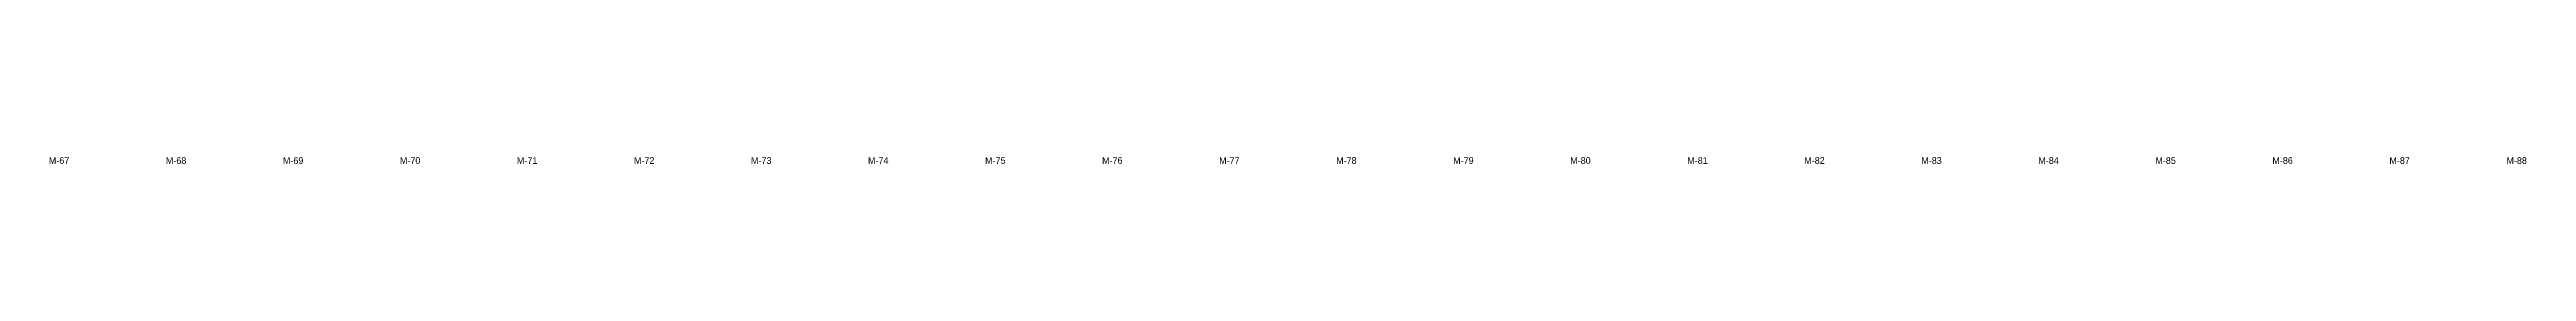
# Model space of a CAD drawing. Header units: metres. Extents: x 305.3 to 390.9, y -184.6 to -119.2.
# Drawn here: x 316.67 to 338.81, y -140.35 to -140.28 of the extents above; entities that cross this region are included whole.
import ezdxf
from ezdxf.enums import TextEntityAlignment as Align

# ---------------------------------------------------------------- set-up
doc = ezdxf.new("R2010")
doc.units = ezdxf.units.M
doc.layers.add('PLAN-CORTE-TEXTOS', color=5, linetype='Continuous')

msp = doc.modelspace()

# ---------------------------------------------------------------- texts
at = {"layer": 'PLAN-CORTE-TEXTOS'}
for s, p in [('M-67', (316.757, -140.316)), ('M-68', (317.803, -140.316)), ('M-69', (318.849, -140.316)), ('M-70', (319.895, -140.316)), ('M-71', (320.941, -140.316)), ('M-72', (321.987, -140.316)), ('M-73', (323.033, -140.316)), ('M-74', (324.079, -140.316)), ('M-75', (325.125, -140.316)), ('M-76', (326.171, -140.316)), ('M-77', (327.217, -140.316)), ('M-78', (328.263, -140.316)), ('M-79', (329.309, -140.316)), ('M-80', (330.355, -140.316)), ('M-81', (331.401, -140.316)), ('M-82', (332.447, -140.316)), ('M-83', (333.493, -140.316)), ('M-84', (334.539, -140.316)), ('M-85', (335.585, -140.316)), ('M-86', (336.631, -140.316)), ('M-87', (337.677, -140.316)), ('M-88', (338.723, -140.316))]:
    msp.add_text(s, height=0.06, dxfattribs=at).set_placement(p, align=Align.MIDDLE_CENTER)

doc.saveas('drawing.dxf')
